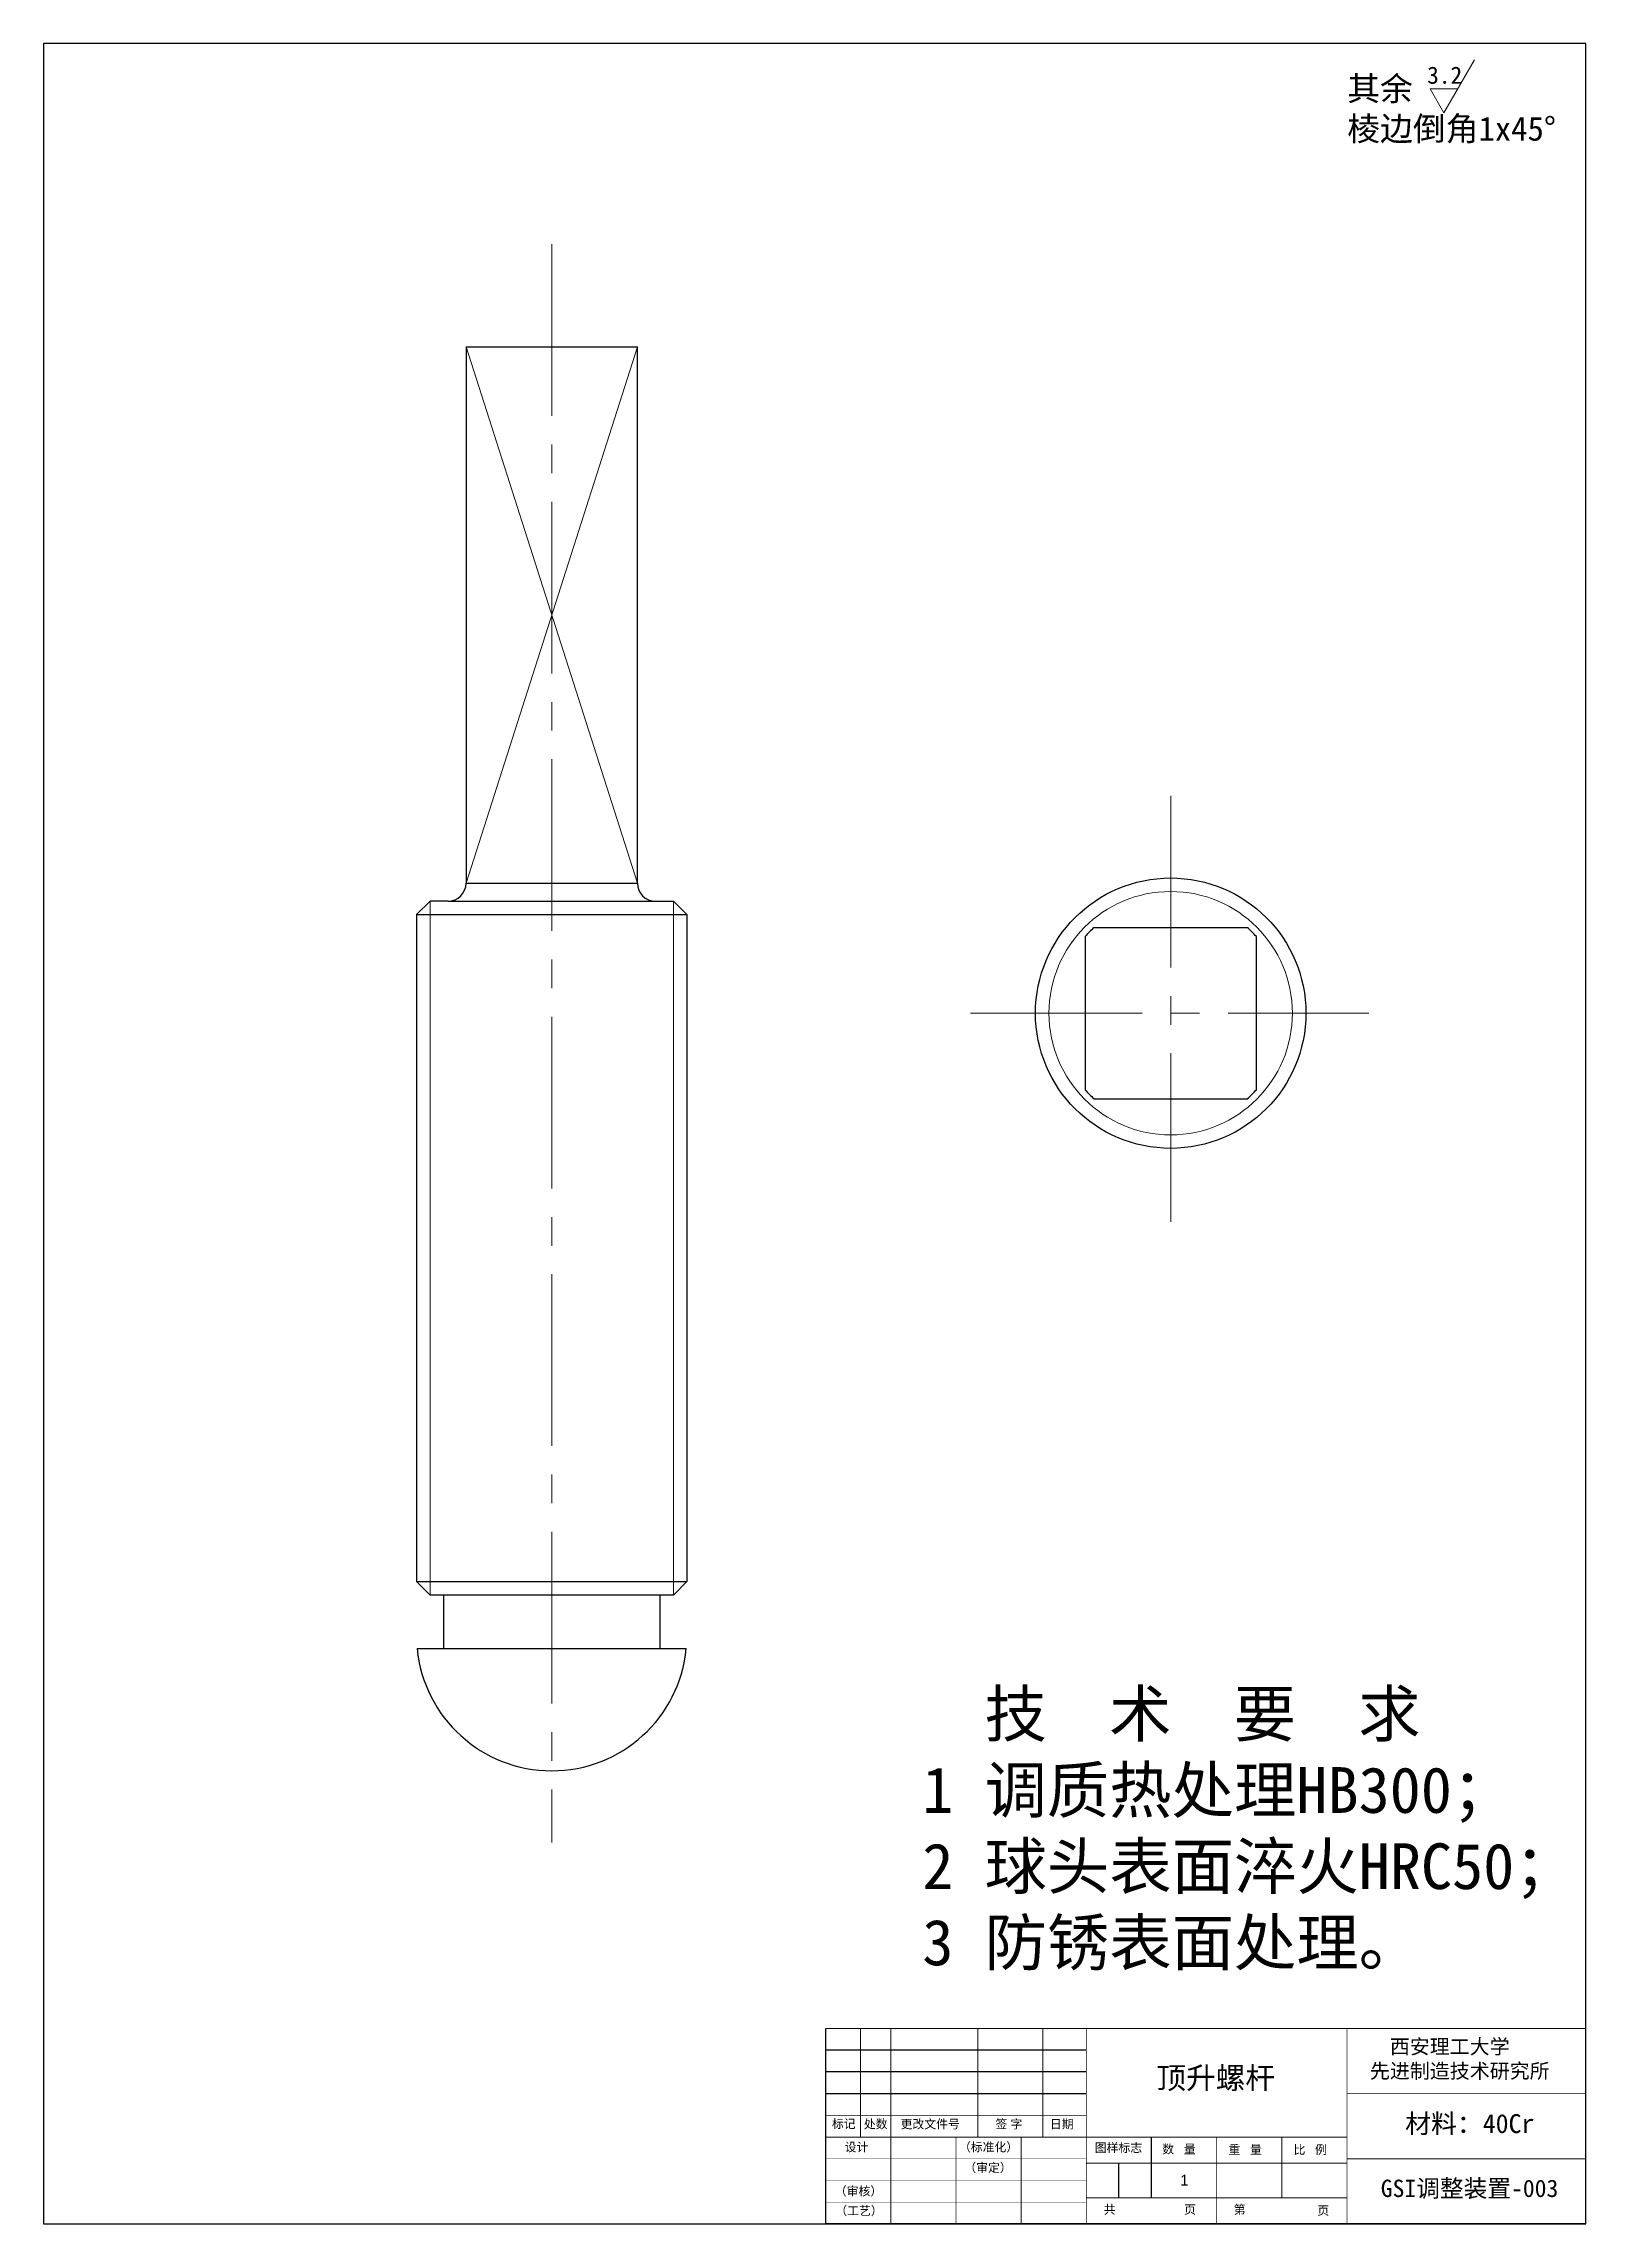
# Model space of a CAD drawing. Header units: inches. Extents: x -20 to 18950, y -1047 to 2551.
# Drawn here: x 16386.8 to 16558, y 1271.9 to 1513.9 of the extents above; entities that cross this region are included whole.
import ezdxf

# ---------------------------------------------------------------- set-up
doc = ezdxf.new("R2010")
doc.units = ezdxf.units.IN
doc.header["$MEASUREMENT"] = 0
doc.linetypes.add('CENTER2', pattern=[28.574999, 19.049999, -3.175, 3.175, -3.175])
doc.layers.get('0').update_dxf_attribs({"lineweight": 30})
for name, color, linetype, lineweight in [('10', 7, 'Continuous', 18), ('cen', 1, 'CENTER2', 20), ('con', 7, 'Continuous', 20), ('dim', 5, 'Continuous', 20), ('text', 6, 'Continuous', 20)]:
    doc.layers.add(name, color=color, linetype=linetype, lineweight=lineweight)
doc.styles.get("Standard").update_dxf_attribs({"font": ''})
doc.styles.get('Standard').set_extended_font_data('宋体')

msp = doc.modelspace()

# ---------------------------------------------------------------- texts
at = {"char_height": 0.96376, "attachment_point": 1}
for s, insert, width in [('\\fﾷￂￋￎ_GB2312|b0|i0|c134|p49;标记', (16474.261, 1283.547), 3.16772), ('\\fﾷￂￋￎ_GB2312|b0|i0|c134|p49;处数', (16477.798, 1283.511), 2.72083), ('\\fﾷￂￋￎ_GB2312|b0|i0|c134|p49;更改文件号', (16481.879, 1283.511), 9.19646), ('{\\fﾷￂￋￎ_GB2312|b0|i0|c134|p49;签 字}', (16492.398, 1283.511), 4.87763), ('\\fﾷￂￋￎ_GB2312|b0|i0|c134|p49;日期', (16498.441, 1283.511), 3.53708), ('\\fﾷￂￋￎ_GB2312|b0|i0|c134|p49;设计', (16475.676, 1280.958), 2.95311), ('\\fﾷￂￋￎ_GB2312|b0|i0|c134|p49;（标准化）', (16488.348, 1280.959), 7.94487), ('\\fﾷￂￋￎ_GB2312|b0|i0|c134|p49;图样标志', (16503.42, 1280.886), 12.35262), ('{\\fￋￎￌ￥|b0|i0|c134|p2;数   量}', (16510.903, 1280.731), 5.56999), ('{\\fﾷￂￋￎ_GB2312|b0|i0|c134|p49;重   量}', (16518.244, 1280.674), 5.38726), ('{\\fﾷￂￋￎ_GB2312|b0|i0|c134|p49;比   例}', (16525.472, 1280.674), 5.38726), ('\\fﾷￂￋￎ_GB2312|b0|i0|c134|p49;（审定）', (16488.946, 1278.677), 7.50953), ('\\fﾷￂￋￎ_GB2312|b0|i0|c134|p49;（审核）', (16474.58, 1276.07), 6.91095), ('\\fﾷￂￋￎ_GB2312|b0|i0|c134|p49;（工艺）', (16474.634, 1273.897), 7.99929), ('\\fﾷￂￋￎ_GB2312|b0|i0|c134|p49;共', (16504.41, 1274.034), 2.2311), ('\\fﾷￂￋￎ_GB2312|b0|i0|c134|p49;页', (16513.326, 1274.034), 0.21766), ('\\fﾷￂￋￎ_GB2312|b0|i0|c134|p49;页', (16528.111, 1273.919), 0.21766)]:
    msp.add_mtext(s, dxfattribs=dict(at, insert=insert, width=width))
at = {"insert": (16518.836, 1274.034), "char_height": 0.96376, "attachment_point": 1}
msp.add_mtext('\\fﾷￂￋￎ_GB2312|b0|i0|c134|p49;第', dxfattribs=at)
at = {"layer": 'con', "insert": (16533.942, 1292.448), "char_height": 1.62336, "width": 21.39952, "attachment_point": 1}
msp.add_mtext('{\\fTxt|b0|i0|c134|p2; \\fTxt|b0|i0|c0|p2; }西安理工大学{\\fTxt|b0|i0|c134|p2;\\P}先进制造技术研究所', dxfattribs=at)
at = {"layer": 'dim', "insert": (16484.29, 1331.096), "char_height": 5.07202, "width": 78.54997, "attachment_point": 1}
msp.add_mtext('  技  术  要  求\\P1 调质热处理HB300；\\P2 球头表面淬火HRC50；\\P3 防锈表面处理。', dxfattribs=at)
at = {"layer": 'text', "attachment_point": 1}
for s, insert, char_height, width in [('{\\fSimSun|b0|i0|c134|p2;其余\\fￋￎￌ￥|b0|i0|c134|p2;\\P\\fSimSun|b0|i0|c134|p2;棱边倒角}1x45°', (16531.426, 1510.23), 2.66744, 26.29994), ('3.2', (16540.286, 1511.342), 1.9053, 3.71506), ('顶升螺杆', (16510.258, 1289.364), 2.4094, 16.08019), ('材料：40Cr', (16537.85, 1284.139), 2.1039, 23.87907), ('{\\fￋￎￌ￥|b0|i0|c134|p2;1}', (16512.912, 1277.412), 1.2047, 1.96734), ('GSI调整装置-003', (16535.143, 1276.867), 1.92751, 22.28454)]:
    msp.add_mtext(s, dxfattribs=dict(at, insert=insert, char_height=char_height, width=width))

# ---------------------------------------------------------------- linework, layer by layer
for p, q in [((16557.902, 1513.89), (16386.818, 1513.89)), ((16386.818, 1513.89), (16386.818, 1271.953)), ((16557.902, 1271.953), (16557.902, 1513.89)), ((16433.677, 1480.237), (16433.677, 1420.737)), ((16433.677, 1480.237), (16452.677, 1480.237)), ((16452.677, 1420.737), (16452.677, 1480.237)), ((16433.677, 1420.737), (16452.677, 1420.737)), ((16429.677, 1418.737), (16428.177, 1417.237)), ((16431.677, 1418.737), (16429.677, 1418.737)), ((16431.677, 1418.737), (16456.677, 1418.737)), ((16456.677, 1418.737), (16458.177, 1417.237)), ((16428.177, 1417.237), (16428.177, 1343.237)), ((16428.177, 1417.237), (16458.177, 1417.237)), ((16458.177, 1417.237), (16458.177, 1343.237)), ((16503.34, 1415.805), (16520.34, 1415.805)), ((16502.34, 1414.805), (16502.34, 1397.805)), ((16521.34, 1414.805), (16521.34, 1397.805)), ((16503.34, 1396.805), (16520.34, 1396.805)), ((16428.177, 1343.237), (16429.677, 1341.737)), ((16428.177, 1343.237), (16458.177, 1343.237)), ((16456.677, 1341.737), (16458.177, 1343.237)), ((16456.677, 1341.737), (16429.677, 1341.737)), ((16431.177, 1341.737), (16431.177, 1335.805)), ((16455.177, 1341.737), (16455.177, 1335.805)), ((16428.246, 1335.805), (16458.109, 1335.805)), ((16473.573, 1271.953), (16473.573, 1293.637)), ((16502.486, 1291.228), (16473.573, 1291.228)), ((16502.486, 1288.819), (16473.573, 1288.819)), ((16502.486, 1286.409), (16473.573, 1286.409)), ((16509.714, 1278.699), (16509.714, 1281.59)), ((16506.1, 1274.844), (16506.1, 1278.699)), ((16509.714, 1274.844), (16509.714, 1278.699)), ((16386.818, 1271.953), (16557.902, 1271.953)), ((16557.902, 1271.953), (16473.573, 1271.953))]:
    msp.add_line(p, q)
for points, const_width in [([(16557.902, 1293.637), (16473.573, 1293.637)], 0.0964), ([(16477.428, 1281.59), (16477.428, 1293.637)], 0.0964), ([(16490.439, 1281.59), (16490.439, 1293.637)], 0.0964), ([(16497.667, 1281.59), (16497.667, 1293.637)], 0.0964), ([(16531.399, 1271.953), (16531.399, 1293.637)], 0.0964), ([(16557.902, 1286.409), (16531.399, 1286.409)], 0.0964), ([(16502.486, 1284), (16473.573, 1284)], 0.0964), ([(16531.399, 1281.59), (16473.573, 1281.59)], 0.0964), ([(16488.03, 1271.953), (16488.03, 1281.59)], 0.0964), ([(16495.258, 1271.953), (16495.258, 1281.59)], 0.0964), ([(16516.943, 1271.953), (16516.943, 1281.59)], 0.0964), ([(16524.171, 1274.844), (16524.171, 1281.59)], 0.0964), ([(16502.486, 1279.181), (16473.573, 1279.181)], 0.0482), ([(16502.486, 1278.699), (16531.399, 1278.699)], 0.0964), ([(16557.902, 1279.181), (16531.399, 1279.181)], 0.0964), ([(16502.486, 1276.772), (16473.573, 1276.772)], 0.0482), ([(16502.486, 1274.362), (16473.573, 1274.362)], 0.0482), ([(16502.486, 1274.844), (16531.399, 1274.844)], 0.0964), ([(16502.486, 1271.953), (16473.573, 1271.953)], 0.0964)]:
    msp.add_lwpolyline(points, dxfattribs=dict(const_width=const_width))
at = {"const_width": 0.0964, "flags": 128}
for points in [[(16480.802, 1271.953), (16480.802, 1281.59), (16480.802, 1293.637)], [(16502.486, 1271.953), (16502.486, 1293.637)]]:
    msp.add_lwpolyline(points, dxfattribs=at)
msp.add_circle((16511.84, 1406.305), 15)
for centre, radius, start, end in [((16431.677, 1420.737), 2, 270, 0), ((16454.677, 1420.737), 2, 180, 270), ((16511.84, 1406.305), 12.748, 131.82017, 138.17983), ((16511.84, 1406.305), 12.748, 41.82017, 48.17983), ((16511.84, 1406.305), 12.748, 221.82017, 228.17983), ((16511.84, 1406.305), 12.748, 311.82017, 318.17983), ((16443.177, 1337.237), 15, 185.47639, 354.52361)]:
    msp.add_arc(centre, radius, start, end)
at = {"layer": '10'}
for p, q in [((16433.677, 1480.237), (16452.677, 1420.737)), ((16452.677, 1480.237), (16433.677, 1420.737)), ((16429.677, 1418.737), (16429.677, 1341.737)), ((16456.677, 1418.737), (16456.677, 1341.737))]:
    msp.add_line(p, q, dxfattribs=at)
msp.add_circle((16511.84, 1406.305), 13.5, dxfattribs=at)
at = {"layer": 'cen'}
for p, q in [((16443.177, 1491.629), (16443.177, 1314.266)), ((16511.84, 1430.429), (16511.84, 1383.165)), ((16489.628, 1406.305), (16533.813, 1406.305))]:
    msp.add_line(p, q, dxfattribs=at)
at = {"layer": 'text'}
for p, q in [((16542.138, 1506.218), (16545.533, 1512.098)), ((16540.614, 1508.858), (16542.138, 1506.218))]:
    msp.add_line(p, q, dxfattribs=at)
at = {"layer": 'text', "ltscale": 0.3}
msp.add_line((16540.614, 1508.858), (16543.662, 1508.858), dxfattribs=at)

msp.set_redraw_order([(e.dxf.handle, doc.entitydb.next_handle()) for e in msp.query("TEXT MTEXT ATTDEF DIMENSION ARC_DIMENSION")])  # texts and dimensions are drawn at this point

doc.saveas('drawing.dxf')
